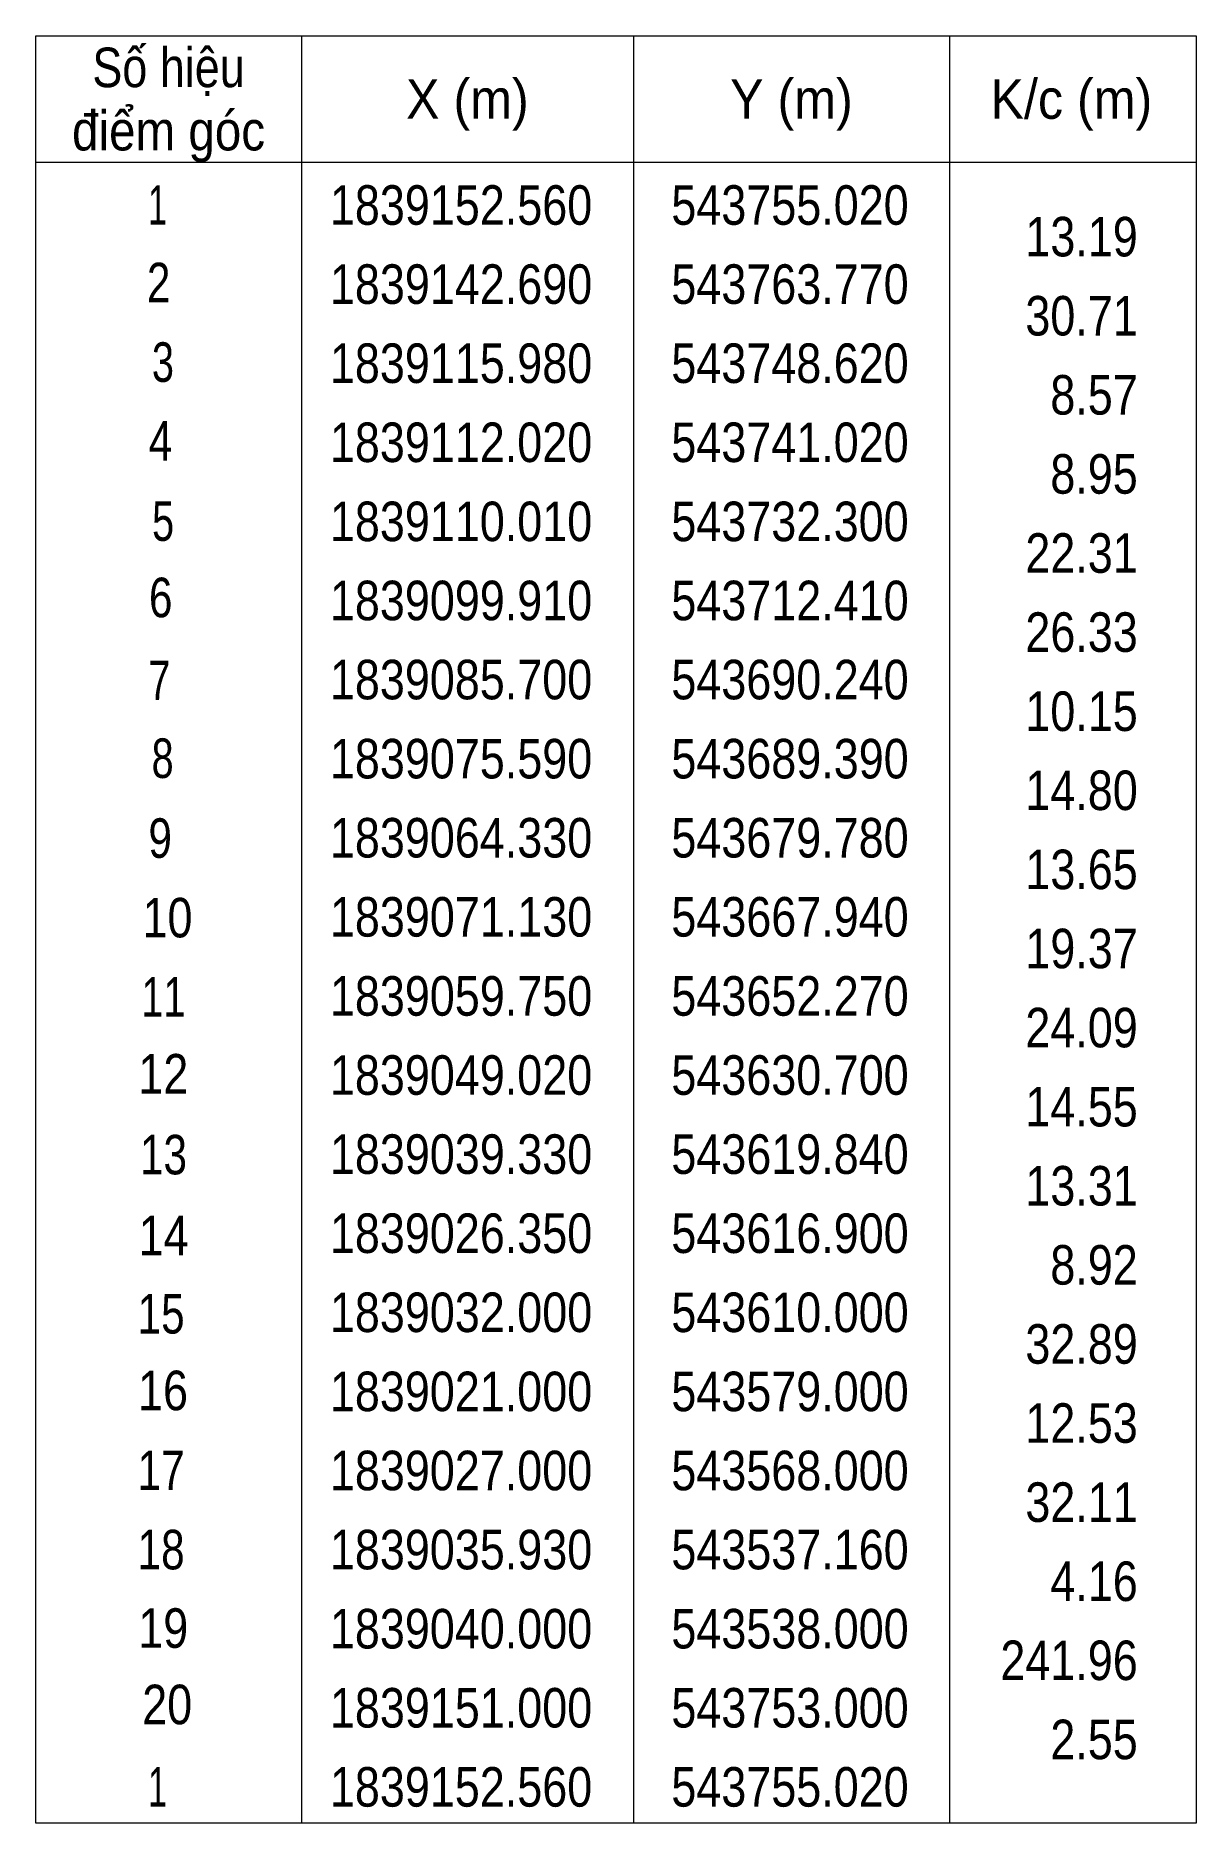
# Model space of a CAD drawing. Header units: metres. Extents: x 543132 to 544952, y 1838728 to 1840131.
# Drawn here: x 544142 to 544215.4, y 1838962.2 to 1839075.2 of the extents above; entities that cross this region are included whole.
import ezdxf
from ezdxf.enums import TextEntityAlignment as Align

# ---------------------------------------------------------------- set-up
doc = ezdxf.new("R2010")
doc.units = ezdxf.units.M
doc.header["$LTSCALE"] = 0.72
doc.layers.add('63', color=7, linetype='Continuous', lineweight=13)

msp = doc.modelspace()

# ---------------------------------------------------------------- texts
at = {"layer": '63'}
for s, width, p in [('Số hiệu', 0.85, (544150.41, 1839071.95)), ('X (m)', 0.95, (544169.31, 1839069.95)), ('Y (m)', 0.95, (544189.805, 1839069.95)), ('K/c (m)', 0.95, (544207.51, 1839069.95)), ('điểm góc', 0.9, (544150.41, 1839067.95)), ('1', 0.65, (544149.71, 1839063.25)), ('1839152.560', 0.85, (544168.91, 1839063.25)), ('543755.020', 0.85, (544189.715, 1839063.25)), ('2', 0.8, (544149.785, 1839058.35)), ('1839142.690', 0.85, (544168.91, 1839058.25)), ('543763.770', 0.85, (544189.715, 1839058.25)), ('3', 0.75, (544150.055, 1839053.32)), ('1839115.980', 0.85, (544168.91, 1839053.25)), ('543748.620', 0.85, (544189.715, 1839053.25)), ('4', 0.8, (544149.9, 1839048.34)), ('1839112.020', 0.85, (544168.91, 1839048.25)), ('543741.020', 0.85, (544189.715, 1839048.25)), ('5', 0.75, (544150.065, 1839043.27)), ('1839110.010', 0.85, (544168.91, 1839043.25)), ('543732.300', 0.85, (544189.715, 1839043.25)), ('6', 0.8, (544149.915, 1839038.44)), ('1839099.910', 0.85, (544168.91, 1839038.25)), ('543712.410', 0.85, (544189.715, 1839038.25)), ('7', 0.75, (544149.835, 1839033.2)), ('1839085.700', 0.85, (544168.91, 1839033.25)), ('543690.240', 0.85, (544189.715, 1839033.25)), ('8', 0.75, (544150.035, 1839028.28)), ('1839075.590', 0.85, (544168.91, 1839028.25)), ('543689.390', 0.85, (544189.715, 1839028.25)), ('9', 0.8, (544149.88, 1839023.23)), ('1839064.330', 0.85, (544168.91, 1839023.25)), ('543679.780', 0.85, (544189.715, 1839023.25)), ('1839071.130', 0.85, (544168.91, 1839018.25)), ('543667.940', 0.85, (544189.715, 1839018.25)), ('10', 0.85, (544150.345, 1839018.2)), ('11', 0.75, (544150.085, 1839013.19)), ('1839059.750', 0.85, (544168.91, 1839013.25)), ('543652.270', 0.85, (544189.715, 1839013.25)), ('12', 0.85, (544150.08, 1839008.33)), ('1839049.020', 0.85, (544168.91, 1839008.25)), ('543630.700', 0.85, (544189.715, 1839008.25)), ('13', 0.8, (544150.09, 1839003.22)), ('1839039.330', 0.85, (544168.91, 1839003.25)), ('543619.840', 0.85, (544189.715, 1839003.25)), ('14', 0.85, (544150.095, 1838998.1)), ('1839026.350', 0.85, (544168.91, 1838998.25)), ('543616.900', 0.85, (544189.715, 1838998.25)), ('15', 0.8, (544149.94, 1838993.16)), ('1839032.000', 0.85, (544168.91, 1838993.25)), ('543610.000', 0.85, (544189.715, 1838993.25)), ('16', 0.85, (544150.06, 1838988.31)), ('1839021.000', 0.85, (544168.91, 1838988.25)), ('543579.000', 0.85, (544189.715, 1838988.25)), ('17', 0.8, (544149.94, 1838983.26)), ('1839027.000', 0.85, (544168.91, 1838983.25)), ('543568.000', 0.85, (544189.715, 1838983.25)), ('18', 0.8, (544149.94, 1838978.25)), ('1839035.930', 0.85, (544168.91, 1838978.25)), ('543537.160', 0.85, (544189.715, 1838978.25)), ('19', 0.85, (544150.075, 1838973.29)), ('1839040.000', 0.85, (544168.91, 1838973.25)), ('543538.000', 0.85, (544189.715, 1838973.25)), ('20', 0.85, (544150.325, 1838968.46)), ('1839151.000', 0.85, (544168.91, 1838968.25)), ('543753.000', 0.85, (544189.715, 1838968.25)), ('1', 0.65, (544149.71, 1838963.25)), ('1839152.560', 0.85, (544168.91, 1838963.25)), ('543755.020', 0.85, (544189.715, 1838963.25))]:
    msp.add_text(s, height=2.5, dxfattribs=dict(at, width=width)).set_placement(p, align=Align.CENTER)
at = {"layer": '63', "width": 0.85}
for s, p in [('13.19', (544211.71, 1839061.25)), ('30.71', (544211.71, 1839056.25)), ('8.57', (544211.71, 1839051.25)), ('8.95', (544211.71, 1839046.25)), ('22.31', (544211.71, 1839041.25)), ('26.33', (544211.71, 1839036.25)), ('10.15', (544211.71, 1839031.25)), ('14.80', (544211.71, 1839026.25)), ('13.65', (544211.71, 1839021.25)), ('19.37', (544211.71, 1839016.25)), ('24.09', (544211.71, 1839011.25)), ('14.55', (544211.71, 1839006.25)), ('13.31', (544211.71, 1839001.25)), ('8.92', (544211.71, 1838996.25)), ('32.89', (544211.71, 1838991.25)), ('12.53', (544211.71, 1838986.25)), ('32.11', (544211.71, 1838981.25)), ('4.16', (544211.71, 1838976.25)), ('241.96', (544211.71, 1838971.25)), ('2.55', (544211.71, 1838966.25))]:
    msp.add_text(s, height=2.5, dxfattribs=at).set_placement(p, align=Align.RIGHT)

# ---------------------------------------------------------------- linework, layer by layer
at = {"layer": '63'}
for p, q in [((544158.81, 1839075.2), (544158.81, 1838962.2)), ((544179.81, 1839075.2), (544179.81, 1838962.2)), ((544199.81, 1839075.2), (544199.81, 1838962.2)), ((544142.01, 1839067.2), (544215.41, 1839067.2))]:
    msp.add_line(p, q, dxfattribs=at)
msp.add_lwpolyline([(544142.01, 1839075.2), (544215.41, 1839075.2), (544215.41, 1838962.2), (544142.01, 1838962.2)], close=True, dxfattribs=at)

msp.set_redraw_order([(e.dxf.handle, doc.entitydb.next_handle()) for e in msp.query("TEXT MTEXT ATTDEF DIMENSION ARC_DIMENSION")])  # texts and dimensions are drawn at this point

doc.saveas('drawing.dxf')
